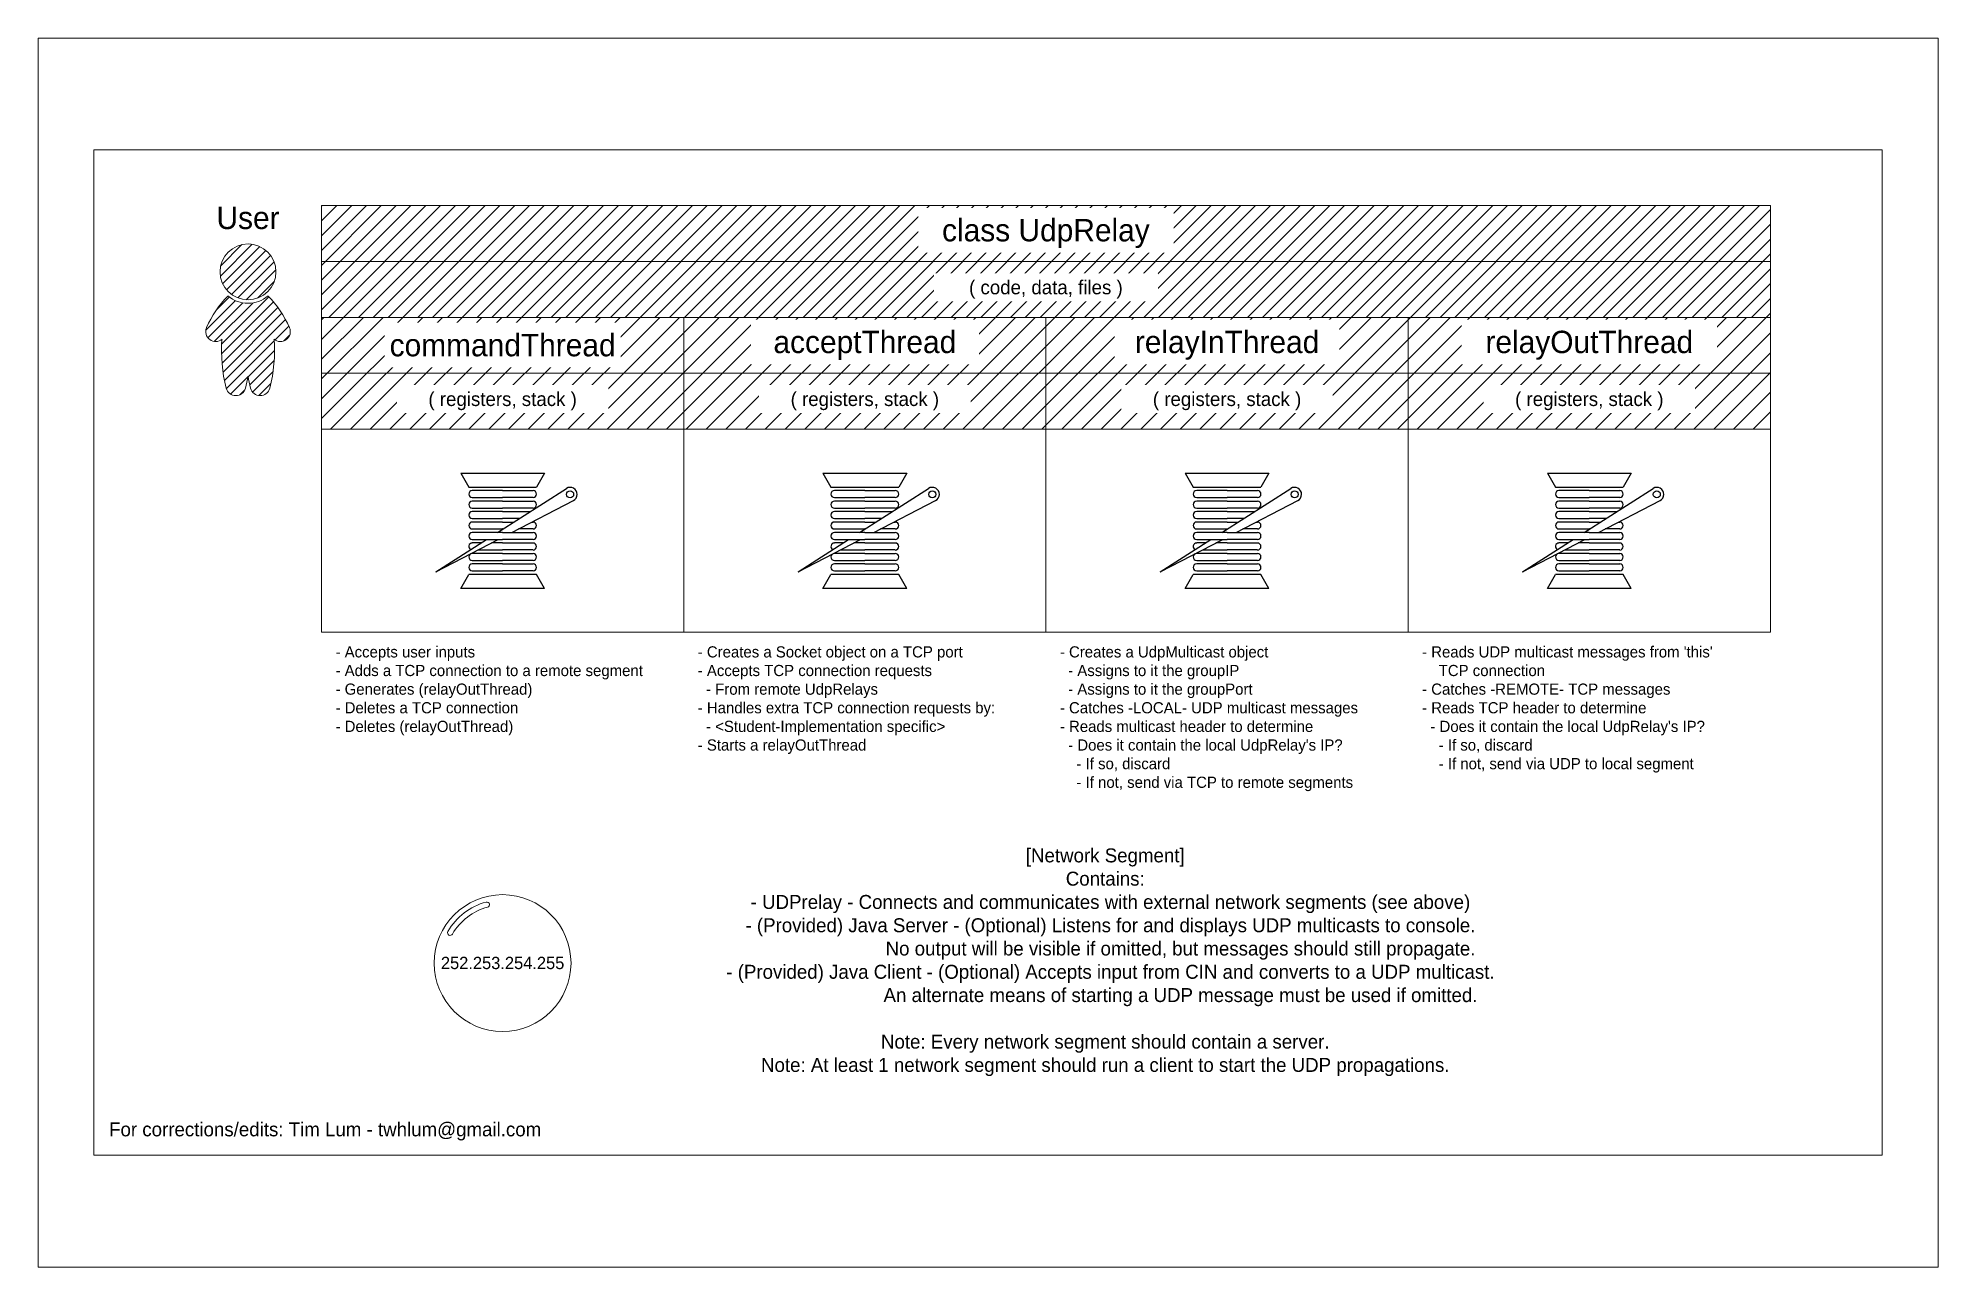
# Model space of a CAD drawing. Header units: inches. Extents: x -17 to 208, y -12 to 39.
# Drawn here: x 88.96 to 105.96, y 27.94 to 38.94 of the extents above; entities that cross this region are included whole.
import ezdxf

# ---------------------------------------------------------------- set-up
doc = ezdxf.new("R2010")
doc.units = ezdxf.units.IN
doc.header["$MEASUREMENT"] = 0
doc.layers.get('0').update_dxf_attribs({"color": 40})
doc.layers.add('NOPLOT', color=46, linetype='Continuous', lineweight=5)
doc.styles.add('Hylian', font='arial.ttf')

msp = doc.modelspace()

# ---------------------------------------------------------------- texts
at = {"layer": 'NOPLOT', "lineweight": 9, "style": 'Hylian'}
for s, width, insert, char_height, attachment_point in [('{\\fIosevka|b0|i0|c0|p49;\\C40;\\c3266552;User}', 1.44797, (90.842, 37.329), 0.2, 5), ('{\\fIosevka|b0|i0|c0|p49;\\C40;\\c3266552;- Accepts user inputs^J- Adds a TCP connection to a remote segment^J- Generates (relayOutThread)^J- Deletes a TCP connection^J- Deletes (relayOutThread)}', 3.11573, (91.625, 33.496), 0.1, 1), ('{\\fIosevka|b0|i0|c0|p49;\\C40;\\c3266552;- Creates a Socket object on a TCP port^J- Accepts TCP connection requests\\P  - From remote UdpRelays\\P- Handles extra TCP connection requests by:\\P  - <Student-Implementation specific>^J- Starts a relayOutThread}', 3.11573, (94.866, 33.496), 0.1, 1), ("{\\fIosevka|b0|i0|c0|p49;\\C40;\\c3266552;- Creates a UdpMulticast object\\P  - Assigns to it the groupIP^J  - Assigns to it the groupPort\\P- Catches -LOCAL- UDP multicast messages^J- Reads multicast header to determine^J  - Does it contain the local UdpRelay's IP?^J    - If so, discard^J    - If not, send via TCP to remote segments}", 3.11573, (98.106, 33.496), 0.1, 1), ("{\\fIosevka|b0|i0|c0|p49;\\C40;\\c3266552;- Reads UDP multicast messages from 'this' \\P    TCP connection^J- Catches -REMOTE- TCP messages\\P- Reads TCP header to determine\\P  - Does it contain the local UdpRelay's IP?\\P    - If so, discard\\P    - If not, send via UDP to local segment}", 3.11573, (101.347, 33.496), 0.1, 1), ('{\\fIosevka|b0|i0|c0|p49;\\C40;\\c3266552;252.253.254.255}', 2.1947, (93.12, 30.661), 0.11, 5), ('{\\fIosevka|b0|i0|c0|p49;\\C40;\\c3266552;For corrections/edits: Tim Lum - twhlum@gmail.com}', 10.44677, (89.599, 29.235), 0.125, 1)]:
    msp.add_mtext_dynamic_manual_height_columns(s, width=width, gutter_width=1, heights=[0], dxfattribs=dict(at, insert=insert, char_height=char_height, attachment_point=attachment_point))

# ---------------------------------------------------------------- blocks, each defined once
blk = doc.blocks.new('thread')
for p, q in [((-0.375, 0.516), (0.375, 0.516)), ((-0.375, 0.516), (-0.303, 0.391)), ((0.375, 0.516), (0.303, 0.391)), ((-0.303, 0.391), (0.303, 0.391)), ((0, 0.359), (-0.272, 0.359)), ((-0.047, -0.016), (0.571, 0.379)), ((0, 0.359), (0.272, 0.359)), ((-0.272, 0.297), (0, 0.297)), ((0, 0.266), (-0.272, 0.266)), ((-0.272, 0.203), (0, 0.203)), ((0, 0.172), (-0.272, 0.172)), ((0.272, 0.297), (0, 0.297)), ((0, 0.266), (0.272, 0.266)), ((0.272, 0.203), (0, 0.203)), ((0, 0.172), (0.247, 0.172)), ((0.081, -0.016), (0.633, 0.271)), ((-0.272, 0.109), (0, 0.109)), ((0, 0.078), (-0.272, 0.078)), ((-0.272, 0.016), (0, 0.016)), ((0.149, 0.109), (0, 0.109)), ((0, 0.078), (0.1, 0.078)), ((0.002, 0.016), (0, 0.016)), ((0.272, 0.016), (0.141, 0.016)), ((0.262, 0.078), (0.272, 0.078)), ((-0.598, -0.368), (-0.145, -0.078)), ((-0.598, -0.368), (-0.039, -0.078)), ((0, -0.016), (-0.272, -0.016)), ((-0.272, -0.078), (0, -0.078)), ((-0.193, -0.109), (-0.272, -0.109)), ((0, -0.109), (-0.1, -0.109)), ((0, -0.016), (0.272, -0.016)), ((0.272, -0.078), (0, -0.078)), ((0, -0.109), (0.272, -0.109)), ((0, -0.203), (-0.272, -0.203)), ((-0.272, -0.266), (0, -0.266)), ((0, -0.297), (-0.272, -0.297)), ((-0.22, -0.172), (0, -0.172)), ((0.272, -0.172), (0, -0.172)), ((0, -0.203), (0.272, -0.203)), ((0.272, -0.266), (0, -0.266)), ((0, -0.297), (0.272, -0.297)), ((-0.375, -0.516), (-0.303, -0.391)), ((0.303, -0.391), (-0.303, -0.391)), ((-0.272, -0.359), (0, -0.359)), ((0.272, -0.359), (0, -0.359)), ((0.375, -0.516), (0.303, -0.391)), ((0.375, -0.516), (-0.375, -0.516))]:
    blk.add_line(p, q)
blk.add_circle((0.604, 0.326), 0.0312)
for centre, radius, start, end in [((-0.272, 0.328), 0.0312, 90, 270), ((0.272, 0.328), 0.0312, 270, 90), ((0.604, 0.326), 0.0625, 297.4199, 122.5801), ((-0.272, 0.234), 0.0312, 90, 270), ((-0.272, 0.141), 0.0312, 90, 270), ((0.272, 0.234), 0.0312, 270, 90), ((-0.272, 0.047), 0.0312, 90, 270), ((0.272, 0.047), 0.0312, 270, 90), ((-0.272, -0.047), 0.0312, 90, 270), ((-0.272, -0.141), 0.0312, 90, 242.8244), ((0.272, -0.047), 0.0312, 270, 90), ((0.272, -0.141), 0.0312, 270, 90), ((-0.272, -0.234), 0.0312, 90, 270), ((-0.272, -0.328), 0.0312, 90, 270), ((0.272, -0.234), 0.0312, 270, 90), ((0.272, -0.328), 0.0312, 270, 90)]:
    blk.add_arc(centre, radius, start, end)

# ---------------------------------------------------------------- hatches: boundary and pattern name
at = {"layer": 'NOPLOT', "lineweight": 9, "true_color": 0xf8d731}
h = msp.add_hatch(dxfattribs=at)
h.set_pattern_fill('ANSI31', color=40, scale=0.75)
h.set_pattern_definition([(45, (50.52113, 12.23408), (-0.06629126, 0.06629126), [])])
h.paths.add_polyline_path([(91.5, 37.44), (91.5, 36.44), (104.463, 36.44), (104.463, 37.44)])
h = msp.add_hatch(dxfattribs=at)
h.set_pattern_fill('ANSI31', color=40, scale=0.5)
h.set_pattern_definition([(45, (50.490306, 12.173146), (-0.04419417, 0.04419417), [])])
h.paths.add_polyline_path([(91.092, 36.847, 1), (90.592, 36.847, 1)])
h.paths.add_polyline_path([(90.661, 36.631, 0.09088), (90.47, 36.348, 0.797427), (90.61, 36.245, 0.082164), (90.647, 35.806, 0.777704), (90.819, 35.806, 0.020356), (90.842, 35.914, 0.020356), (90.865, 35.806, 0.777704), (91.037, 35.806, 0.082164), (91.074, 36.245, 0.797427), (91.213, 36.348, 0.09088), (91.023, 36.631, -0.363991)])
h = msp.add_hatch(dxfattribs=at)
h.set_pattern_fill('ANSI31', color=40)
h.set_pattern_definition([(45, (50.52113, 12.23408), (-0.08838835, 0.08838835), [])])
h.paths.add_polyline_path([(104.463, 36.44), (91.5, 36.44), (91.5, 35.44), (104.463, 35.44)])

# ---------------------------------------------------------------- linework, layer by layer
at = {"lineweight": 9}
for p, q in [((91.5, 36.44), (104.463, 36.44)), ((94.741, 33.621), (94.741, 36.44)), ((97.981, 36.44), (97.981, 33.621)), ((101.222, 33.621), (101.222, 36.44)), ((91.5, 35.94), (94.741, 35.94)), ((97.981, 35.94), (94.741, 35.94)), ((97.981, 35.94), (101.222, 35.94)), ((104.463, 35.94), (101.222, 35.94)), ((91.5, 35.44), (94.741, 35.44)), ((97.981, 35.44), (94.741, 35.44)), ((97.981, 35.44), (101.222, 35.44)), ((104.463, 35.44), (101.222, 35.44)), ((91.5, 33.621), (104.463, 33.621))]:
    msp.add_line(p, q, dxfattribs=at)
msp.add_lwpolyline([(89.463, 28.94), (105.463, 28.94), (105.463, 37.94), (89.463, 37.94)], close=True, dxfattribs=at)
msp.add_lwpolyline([(104.463, 33.621), (104.463, 37.44), (91.5, 37.44), (91.5, 33.621)], dxfattribs=at)
for centre, radius in [((90.842, 36.847), 0.25), ((93.12, 30.661), 0.612)]:
    msp.add_circle(centre, radius, dxfattribs=at)
for centre, radius, start, end in [((91.338, 35.969), 0.947, 135.6513, 156.4224), ((90.842, 36.847), 0.281, 229.9979, 310.0021), ((90.345, 35.969), 0.947, 23.5776, 44.3487), ((90.552, 36.312), 0.0888, 156.4224, 310.7016), ((91.955, 36.138), 1.35, 175.467, 194.2553), ((89.729, 36.138), 1.35, 345.7447, 4.533), ((91.132, 36.312), 0.0888, 229.2984, 23.5776), ((89.511, 36.138), 1.35, 345.7447, 350.4092), ((92.173, 36.138), 1.35, 189.5908, 194.2553), ((90.733, 35.828), 0.0888, 194.2553, 345.7447), ((90.951, 35.828), 0.0888, 194.2553, 345.7447), ((93.12, 30.661), 0.565, 105, 150), ((93.12, 30.661), 0.518, 105, 150), ((92.98, 31.184), 0.0234, 285, 105), ((92.651, 30.932), 0.0234, 150, 330)]:
    msp.add_arc(centre, radius, start, end, dxfattribs=at)

# ---------------------------------------------------------------- block references
for p in [(93.12, 34.53), (96.361, 34.53), (99.602, 34.53), (102.843, 34.53)]:
    msp.add_blockref('thread', p, dxfattribs=at)

msp.set_redraw_order([(e.dxf.handle, doc.entitydb.next_handle()) for e in msp.query("TEXT MTEXT ATTDEF DIMENSION ARC_DIMENSION")])  # texts and dimensions are drawn at this point

# ---------------------------------------------------------------- next in the draw order: texts
at = {"layer": 'NOPLOT', "lineweight": 9, "attachment_point": 5, "style": 'Hylian', "bg_fill": 2}
for s, width, insert, char_height in [('{\\fIosevka|b0|i0|c0|p49;\\C40;\\c3266552;class UdpRelay}', 2.08529, (97.981, 37.19), 0.2), ('{\\fIosevka|b0|i0|c0|p49;\\C40;\\c3266552;( code, data, files )}', 1.87862, (97.981, 36.69), 0.125), ('{\\fIosevka|b0|i0|c0|p49;\\C40;\\c3266552;commandThread}', 1.91348, (93.12, 36.19), 0.2), ('{\\fIosevka|b0|i0|c0|p49;\\C40;\\c3266552;acceptThread}', 1.83993, (96.361, 36.19), 0.2), ('{\\fIosevka|b0|i0|c0|p49;\\C40;\\c3266552;relayInThread}', 1.80884, (99.602, 36.19), 0.2), ('{\\fIosevka|b0|i0|c0|p49;\\C40;\\c3266552;relayOutThread}', 2.08529, (102.843, 36.19), 0.2), ('{\\fIosevka|b0|i0|c0|p49;\\C40;\\c3266552;( registers, stack )}', 1.76696, (93.12, 35.69), 0.125), ('{\\fIosevka|b0|i0|c0|p49;\\C40;\\c3266552;( registers, stack )}', 1.76696, (96.361, 35.69), 0.125), ('{\\fIosevka|b0|i0|c0|p49;\\C40;\\c3266552;( registers, stack )}', 1.76696, (99.602, 35.69), 0.125), ('{\\fIosevka|b0|i0|c0|p49;\\C40;\\c3266552;( registers, stack )}', 1.76696, (102.843, 35.69), 0.125)]:
    msp.add_mtext_dynamic_manual_height_columns(s, width=width, gutter_width=1, heights=[0], dxfattribs=dict(at, insert=insert, char_height=char_height))

# ---------------------------------------------------------------- next in the draw order: linework, layer by layer
at = {"lineweight": 9}
msp.add_line((91.5, 36.94), (104.463, 36.94), dxfattribs=at)
msp.add_lwpolyline([(88.963, 38.94), (88.963, 27.94), (105.963, 27.94), (105.963, 38.94)], close=True, dxfattribs=at)

# ---------------------------------------------------------------- next in the draw order: texts
at = {"layer": 'NOPLOT', "lineweight": 9, "insert": (98.512, 30.668), "char_height": 0.125, "attachment_point": 5, "style": 'Hylian', "bg_fill": 2}
msp.add_mtext_dynamic_manual_height_columns('{\\fIosevka|b0|i0|c0|p49;\\C40;\\c3266552;[Network Segment]\\PContains:^J  - UDPrelay - Connects and communicates with external network segments (see above)\\P  - (Provided) Java Server - (Optional) Listens for and displays UDP multicasts to console.\\P                             No output will be visible if omitted, but messages should still propagate.\\P  - (Provided) Java Client - (Optional) Accepts input from CIN and converts to a UDP multicast.\\P                             An alternate means of starting a UDP message must be used if omitted.\\P\\PNote: Every network segment should contain a server.^JNote: At least 1 network segment should run a client to start the UDP propagations.}', width=9.29523, gutter_width=1, heights=[0], dxfattribs=at)

doc.saveas('drawing.dxf')
